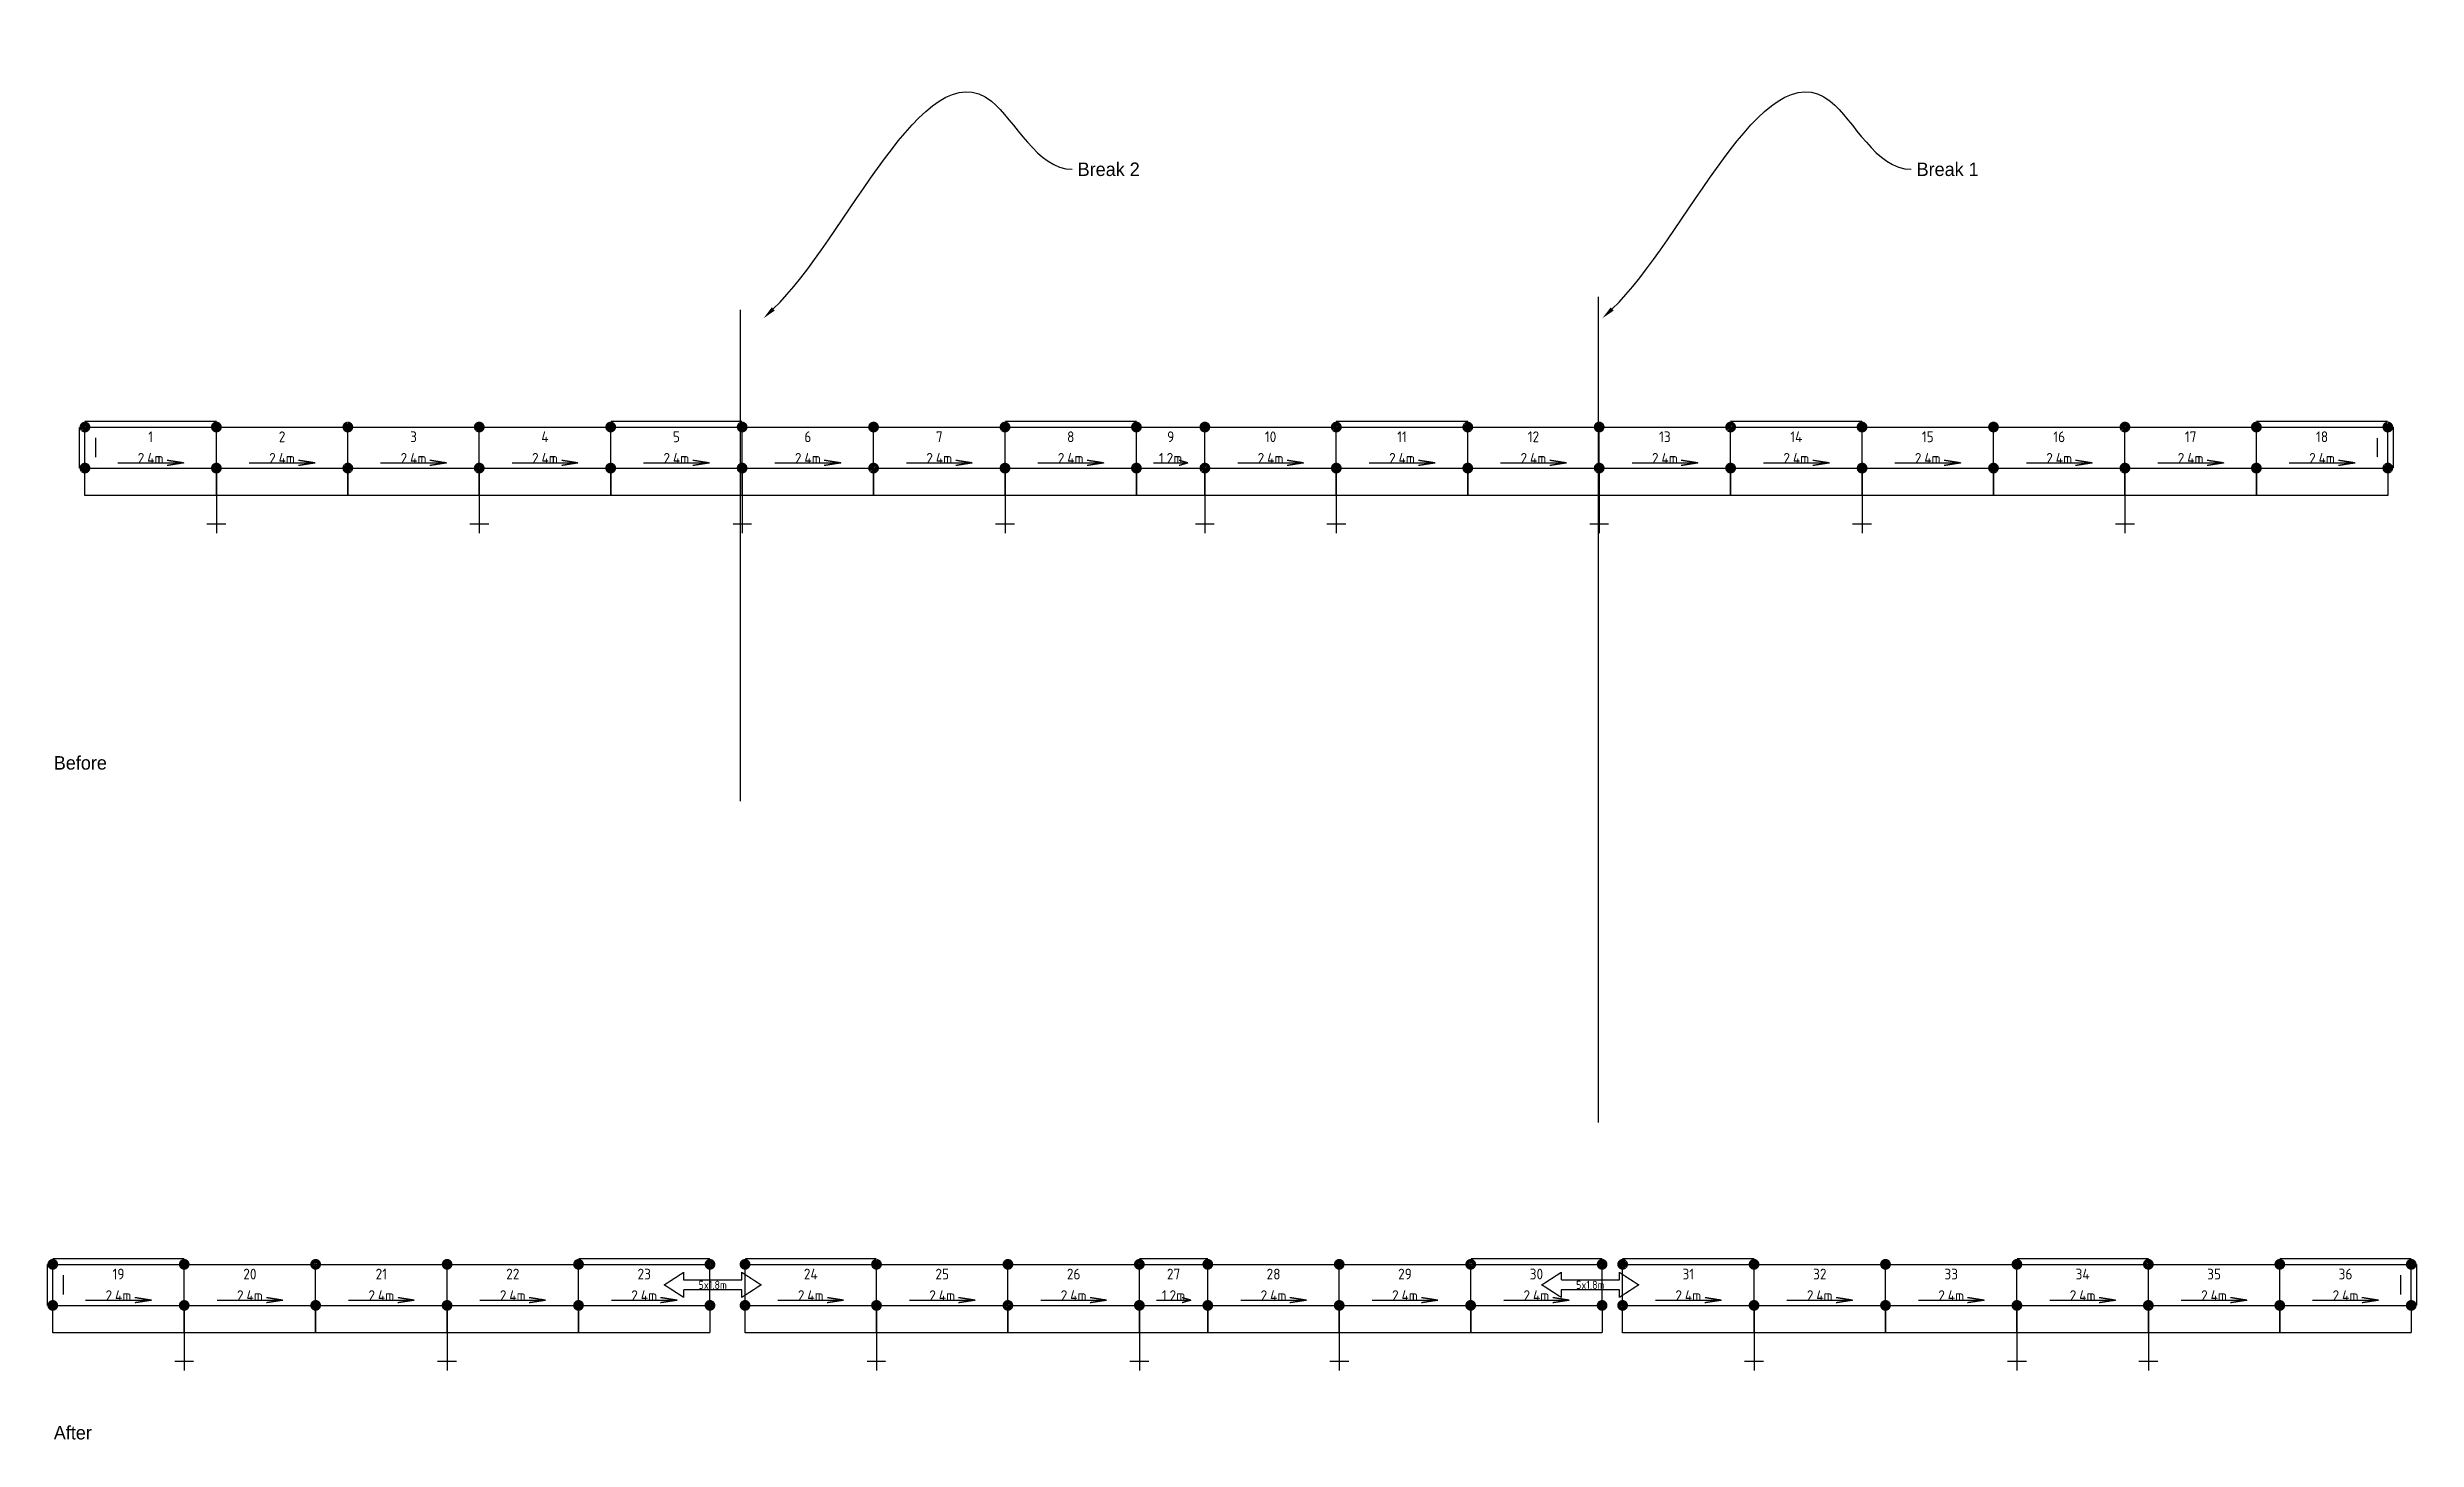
# Model space of a CAD drawing. Header units: millimetres. Extents: x 44328 to 88292, y -8691 to 17143.
import ezdxf
from ezdxf import colors
from ezdxf.entities.mleader import LeaderData, LeaderLine
from ezdxf.enums import TextEntityAlignment as Align
from ezdxf.math import Vec2, Vec3

# ---------------------------------------------------------------- set-up
doc = ezdxf.new("R2010")
doc.units = ezdxf.units.MM
doc.linetypes.add('KwikScaf_DASHED', pattern=[3.75, 2.5, -1.25])
doc.linetypes.add('KwikScaf_Line', pattern=[1, 1, 0])
doc.layers.get('0').update_dxf_attribs({"linetype": 'CONTINUOUS'})
doc.layers.add('KwikScaf Schematic', color=7, linetype='CONTINUOUS')
doc.styles.add('ARCH', font='archd.shx', dxfattribs={"height": 250})
doc.styles.add('KwikScaf ISO', font='isocp.shx')

msp = doc.modelspace()

# ---------------------------------------------------------------- texts
at = {"char_height": 250, "width": 8883.58, "attachment_point": 1, "style": 'ARCH'}
for s, insert in [('Before', (44447, 3991)), ('After', (44447, -8438))]:
    msp.add_mtext(s, dxfattribs=dict(at, insert=insert))
at = {"layer": 'KwikScaf Schematic', "style": 'KwikScaf ISO'}
for s, height, p in [('1', 200, (46244, 9917)), ('2', 200, (48683, 9917)), ('3', 200, (51122, 9917)), ('4', 200, (53561, 9917)), ('5', 200, (56000, 9917)), ('6', 200, (58439, 9917)), ('7', 200, (60878, 9917)), ('8', 200, (63317, 9917)), ('9', 200, (65172, 9917)), ('10', 200, (67026, 9917)), ('11', 200, (69465, 9917)), ('12', 200, (71904, 9917)), ('13', 200, (74343, 9917)), ('14', 200, (76782, 9917)), ('15', 200, (79221, 9917)), ('16', 200, (81660, 9917)), ('17', 200, (84099, 9917)), ('18', 200, (86538, 9917)), ('2.4m', 200, (46244, 9517)), ('2.4m', 200, (48683, 9517)), ('2.4m', 200, (51122, 9517)), ('2.4m', 200, (53561, 9517)), ('2.4m', 200, (56000, 9517)), ('2.4m', 200, (58439, 9517)), ('2.4m', 200, (60878, 9517)), ('2.4m', 200, (63317, 9517)), ('1.2m', 200, (65172, 9517)), ('2.4m', 200, (67026, 9517)), ('2.4m', 200, (69465, 9517)), ('2.4m', 200, (71904, 9517)), ('2.4m', 200, (74343, 9517)), ('2.4m', 200, (76782, 9517)), ('2.4m', 200, (79221, 9517)), ('2.4m', 200, (81660, 9517)), ('2.4m', 200, (84099, 9517)), ('2.4m', 200, (86538, 9517)), ('19', 200, (45647, -5620)), ('20', 200, (48086, -5620)), ('21', 200, (50525, -5620)), ('22', 200, (52964, -5620)), ('23', 200, (55403, -5620)), ('24', 200, (58494, -5620)), ('25', 200, (60933, -5620)), ('26', 200, (63372, -5620)), ('27', 200, (65226, -5620)), ('28', 200, (67081, -5620)), ('29', 200, (69520, -5620)), ('30', 200, (71959, -5620)), ('31', 200, (74778, -5620)), ('32', 200, (77217, -5620)), ('33', 200, (79656, -5620)), ('34', 200, (82095, -5620)), ('35', 200, (84534, -5620)), ('36', 200, (86973, -5620)), ('2.4m', 200, (45647, -6020)), ('2.4m', 200, (48086, -6020)), ('2.4m', 200, (50525, -6020)), ('2.4m', 200, (52964, -6020)), ('2.4m', 200, (55403, -6020)), ('5x1.8m', 150, (56674, -5820)), ('2.4m', 200, (58494, -6020)), ('2.4m', 200, (60933, -6020)), ('2.4m', 200, (63372, -6020)), ('1.2m', 200, (65226, -6020)), ('2.4m', 200, (67081, -6020)), ('2.4m', 200, (69520, -6020)), ('2.4m', 200, (71959, -6020)), ('5x1.8m', 150, (72958, -5820)), ('2.4m', 200, (74778, -6020)), ('2.4m', 200, (77217, -6020)), ('2.4m', 200, (79656, -6020)), ('2.4m', 200, (82095, -6020)), ('2.4m', 200, (84534, -6020)), ('2.4m', 200, (86973, -6020))]:
    msp.add_text(s, height=height, dxfattribs=at).set_placement(p, align=Align.MIDDLE_CENTER)

# ---------------------------------------------------------------- linework, layer by layer
for p, q in [((73105, 12512), (73105, -2809)), ((57182, 12275), (57182, 3154))]:
    msp.add_line(p, q)
at = {"layer": 'KwikScaf Schematic', "color": 3, "linetype": 'KwikScaf_DASHED'}
for p, q in [((47464, 10198), (45025, 10198)), ((57220, 10198), (54781, 10198)), ((64537, 10198), (62098, 10198)), ((70685, 10198), (68246, 10198)), ((78002, 10198), (75563, 10198)), ((87758, 10198), (85319, 10198)), ((44925, 9336), (44925, 10098)), ((45225, 9536), (45225, 9898)), ((87558, 9898), (87558, 9536)), ((87858, 10098), (87858, 9336)), ((44328, -6201), (44328, -5439)), ((46867, -5339), (44428, -5339)), ((44628, -6001), (44628, -5639)), ((56623, -5339), (54184, -5339)), ((59713, -5339), (57274, -5339)), ((73178, -5339), (70739, -5339)), ((75997, -5339), (73558, -5339)), ((83314, -5339), (80875, -5339)), ((88192, -5339), (85753, -5339)), ((87992, -5639), (87992, -6001)), ((88292, -5439), (88292, -6201))]:
    msp.add_line(p, q, dxfattribs=at)
at = {"layer": 'KwikScaf Schematic', "color": 3, "linetype": 'KwikScaf_Line'}
for p, q in [((45025, 10098), (47464, 10098)), ((45025, 9336), (45025, 10098)), ((47464, 9336), (47464, 10098)), ((47464, 10098), (49903, 10098)), ((49903, 9336), (49903, 10098)), ((49903, 10098), (52342, 10098)), ((52342, 9336), (52342, 10098)), ((52342, 10098), (54781, 10098)), ((54781, 9336), (54781, 10098)), ((54781, 10098), (57220, 10098)), ((57220, 9336), (57220, 10098)), ((57220, 10098), (59659, 10098)), ((59659, 9336), (59659, 10098)), ((59659, 10098), (62098, 10098)), ((62098, 9336), (62098, 10098)), ((62098, 10098), (64537, 10098)), ((64537, 9336), (64537, 10098)), ((65807, 10098), (68246, 10098)), ((68246, 9336), (68246, 10098)), ((68246, 10098), (70685, 10098)), ((70685, 9336), (70685, 10098)), ((70685, 10098), (73124, 10098)), ((73124, 9336), (73124, 10098)), ((73124, 10098), (75563, 10098)), ((75563, 9336), (75563, 10098)), ((75563, 10098), (78002, 10098)), ((78002, 9336), (78002, 10098)), ((78002, 10098), (80441, 10098)), ((80441, 9336), (80441, 10098)), ((80441, 10098), (82880, 10098)), ((82880, 9336), (82880, 10098)), ((82880, 10098), (85319, 10098)), ((85319, 9336), (85319, 10098)), ((85319, 10098), (87758, 10098)), ((87758, 9336), (87758, 10098)), ((45025, 9336), (47464, 9336)), ((45025, 8828), (45025, 9336)), ((45634, 9431), (46854, 9431)), ((46854, 9431), (46549, 9479)), ((46854, 9431), (46549, 9383)), ((47464, 9336), (47464, 8828)), ((47464, 9336), (49903, 9336)), ((47464, 8828), (47464, 9336)), ((48073, 9431), (49293, 9431)), ((49293, 9431), (48988, 9479)), ((49293, 9431), (48988, 9383)), ((49903, 9336), (49903, 8828)), ((49903, 9336), (52342, 9336)), ((49903, 8828), (49903, 9336)), ((50512, 9431), (51732, 9431)), ((51732, 9431), (51427, 9479)), ((51732, 9431), (51427, 9383)), ((52342, 9336), (52342, 8828)), ((52342, 9336), (54781, 9336)), ((52342, 8828), (52342, 9336)), ((52951, 9431), (54171, 9431)), ((54171, 9431), (53866, 9479)), ((54171, 9431), (53866, 9383)), ((54781, 9336), (54781, 8828)), ((54781, 9336), (57220, 9336)), ((54781, 8828), (54781, 9336)), ((55390, 9431), (56610, 9431)), ((56610, 9431), (56305, 9479)), ((56610, 9431), (56305, 9383)), ((57220, 9336), (57220, 8828)), ((57220, 9336), (59659, 9336)), ((57220, 8828), (57220, 9336)), ((57829, 9431), (59049, 9431)), ((59049, 9431), (58744, 9479)), ((59049, 9431), (58744, 9383)), ((59659, 9336), (59659, 8828)), ((59659, 9336), (62098, 9336)), ((59659, 8828), (59659, 9336)), ((60268, 9431), (61488, 9431)), ((61488, 9431), (61183, 9479)), ((61488, 9431), (61183, 9383)), ((62098, 9336), (62098, 8828)), ((62098, 9336), (64537, 9336)), ((62098, 8828), (62098, 9336)), ((62707, 9431), (63927, 9431)), ((63927, 9431), (63622, 9479)), ((63927, 9431), (63622, 9383)), ((64537, 9336), (64537, 8828)), ((65807, 9336), (68246, 9336)), ((65807, 8828), (65807, 9336)), ((66416, 9431), (67636, 9431)), ((67636, 9431), (67331, 9479)), ((67636, 9431), (67331, 9383)), ((68246, 9336), (68246, 8828)), ((68246, 9336), (70685, 9336)), ((68246, 8828), (68246, 9336)), ((68855, 9431), (70075, 9431)), ((70075, 9431), (69770, 9479)), ((70075, 9431), (69770, 9383)), ((70685, 9336), (70685, 8828)), ((70685, 9336), (73124, 9336)), ((70685, 8828), (70685, 9336)), ((71294, 9431), (72514, 9431)), ((72514, 9431), (72209, 9479)), ((72514, 9431), (72209, 9383)), ((73124, 9336), (73124, 8828)), ((73124, 9336), (75563, 9336)), ((73124, 8828), (73124, 9336)), ((73733, 9431), (74953, 9431)), ((74953, 9431), (74648, 9479)), ((74953, 9431), (74648, 9383)), ((75563, 9336), (75563, 8828)), ((75563, 9336), (78002, 9336)), ((75563, 8828), (75563, 9336)), ((76172, 9431), (77392, 9431)), ((77392, 9431), (77087, 9479)), ((77392, 9431), (77087, 9383)), ((78002, 9336), (78002, 8828)), ((78002, 9336), (80441, 9336)), ((78002, 8828), (78002, 9336)), ((78611, 9431), (79831, 9431)), ((79831, 9431), (79526, 9479)), ((79831, 9431), (79526, 9383)), ((80441, 9336), (80441, 8828)), ((80441, 9336), (82880, 9336)), ((80441, 8828), (80441, 9336)), ((81050, 9431), (82270, 9431)), ((82270, 9431), (81965, 9479)), ((82270, 9431), (81965, 9383)), ((82880, 9336), (82880, 8828)), ((82880, 9336), (85319, 9336)), ((82880, 8828), (82880, 9336)), ((83489, 9431), (84709, 9431)), ((84709, 9431), (84404, 9479)), ((84709, 9431), (84404, 9383)), ((85319, 9336), (85319, 8828)), ((85319, 9336), (87758, 9336)), ((85319, 8828), (85319, 9336)), ((85928, 9431), (87148, 9431)), ((87148, 9431), (86843, 9479)), ((87148, 9431), (86843, 9383)), ((87758, 9336), (87758, 8828)), ((47464, 8828), (45025, 8828)), ((47464, 8828), (47464, 8128)), ((49903, 8828), (47464, 8828)), ((52342, 8828), (49903, 8828)), ((52342, 8828), (52342, 8128)), ((54781, 8828), (52342, 8828)), ((57220, 8828), (54781, 8828)), ((57220, 8828), (57220, 8128)), ((59659, 8828), (57220, 8828)), ((62098, 8828), (59659, 8828)), ((62098, 8828), (62098, 8128)), ((64537, 8828), (62098, 8828)), ((68246, 8828), (65807, 8828)), ((68246, 8828), (68246, 8128)), ((70685, 8828), (68246, 8828)), ((73124, 8828), (70685, 8828)), ((73124, 8828), (73124, 8128)), ((75563, 8828), (73124, 8828)), ((78002, 8828), (75563, 8828)), ((78002, 8828), (78002, 8128)), ((80441, 8828), (78002, 8828)), ((82880, 8828), (80441, 8828)), ((82880, 8828), (82880, 8128)), ((85319, 8828), (82880, 8828)), ((87758, 8828), (85319, 8828)), ((47289, 8303), (47639, 8303)), ((52167, 8303), (52517, 8303)), ((57045, 8303), (57395, 8303)), ((61923, 8303), (62273, 8303)), ((68071, 8303), (68421, 8303)), ((72949, 8303), (73299, 8303)), ((77827, 8303), (78177, 8303)), ((82705, 8303), (83055, 8303)), ((44428, -5439), (46867, -5439)), ((44428, -6201), (44428, -5439)), ((46867, -6201), (46867, -5439)), ((46867, -5439), (49306, -5439)), ((49306, -6201), (49306, -5439)), ((49306, -5439), (51745, -5439)), ((51745, -6201), (51745, -5439)), ((51745, -5439), (54184, -5439)), ((54184, -6201), (54184, -5439)), ((54184, -5439), (56623, -5439)), ((56623, -6201), (56623, -5439)), ((57274, -5439), (59713, -5439)), ((57274, -6201), (57274, -5439)), ((59713, -6201), (59713, -5439)), ((59713, -5439), (62152, -5439)), ((62152, -6201), (62152, -5439)), ((62152, -5439), (64591, -5439)), ((64591, -6201), (64591, -5439)), ((65861, -5439), (68300, -5439)), ((68300, -6201), (68300, -5439)), ((68300, -5439), (70739, -5439)), ((70739, -6201), (70739, -5439)), ((70739, -5439), (73178, -5439)), ((73178, -6201), (73178, -5439)), ((73558, -5439), (75997, -5439)), ((73558, -6201), (73558, -5439)), ((75997, -6201), (75997, -5439)), ((75997, -5439), (78436, -5439)), ((78436, -6201), (78436, -5439)), ((78436, -5439), (80875, -5439)), ((80875, -6201), (80875, -5439)), ((80875, -5439), (83314, -5439)), ((83314, -6201), (83314, -5439)), ((83314, -5439), (85753, -5439)), ((85753, -6201), (85753, -5439)), ((85753, -5439), (88192, -5439)), ((88192, -6201), (88192, -5439)), ((45038, -6106), (46257, -6106)), ((46257, -6106), (45952, -6058)), ((46257, -6106), (45952, -6153)), ((47477, -6106), (48696, -6106)), ((48696, -6106), (48391, -6058)), ((48696, -6106), (48391, -6153)), ((49916, -6106), (51135, -6106)), ((51135, -6106), (50830, -6058)), ((51135, -6106), (50830, -6153)), ((52355, -6106), (53574, -6106)), ((53574, -6106), (53269, -6058)), ((53574, -6106), (53269, -6153)), ((54794, -6106), (56013, -6106)), ((56013, -6106), (55708, -6058)), ((56013, -6106), (55708, -6153)), ((57884, -6106), (59103, -6106)), ((59103, -6106), (58798, -6058)), ((59103, -6106), (58798, -6153)), ((60323, -6106), (61542, -6106)), ((61542, -6106), (61237, -6058)), ((61542, -6106), (61237, -6153)), ((62762, -6106), (63981, -6106)), ((63981, -6106), (63676, -6058)), ((63981, -6106), (63676, -6153)), ((66471, -6106), (67690, -6106)), ((67690, -6106), (67385, -6058)), ((67690, -6106), (67385, -6153)), ((68910, -6106), (70129, -6106)), ((70129, -6106), (69824, -6058)), ((70129, -6106), (69824, -6153)), ((71349, -6106), (72568, -6106)), ((72568, -6106), (72263, -6058)), ((72568, -6106), (72263, -6153)), ((74168, -6106), (75387, -6106)), ((75387, -6106), (75083, -6058)), ((75387, -6106), (75083, -6153)), ((76607, -6106), (77826, -6106)), ((77826, -6106), (77522, -6058)), ((77826, -6106), (77522, -6153)), ((79046, -6106), (80265, -6106)), ((80265, -6106), (79961, -6058)), ((80265, -6106), (79961, -6153)), ((81485, -6106), (82704, -6106)), ((82704, -6106), (82400, -6058)), ((82704, -6106), (82400, -6153)), ((83924, -6106), (85143, -6106)), ((85143, -6106), (84839, -6058)), ((85143, -6106), (84839, -6153)), ((86363, -6106), (87582, -6106)), ((87582, -6106), (87278, -6058)), ((87582, -6106), (87278, -6153)), ((44428, -6201), (46867, -6201)), ((44428, -6709), (44428, -6201)), ((46867, -6201), (46867, -6709)), ((46867, -6201), (49306, -6201)), ((46867, -6709), (46867, -6201)), ((49306, -6201), (49306, -6709)), ((49306, -6201), (51745, -6201)), ((49306, -6709), (49306, -6201)), ((51745, -6201), (51745, -6709)), ((51745, -6201), (54184, -6201)), ((51745, -6709), (51745, -6201)), ((54184, -6201), (54184, -6709)), ((54184, -6201), (56623, -6201)), ((54184, -6709), (54184, -6201)), ((56623, -6201), (56623, -6709)), ((57274, -6201), (59713, -6201)), ((57274, -6709), (57274, -6201)), ((59713, -6201), (59713, -6709)), ((59713, -6201), (62152, -6201)), ((59713, -6709), (59713, -6201)), ((62152, -6201), (62152, -6709)), ((62152, -6201), (64591, -6201)), ((62152, -6709), (62152, -6201)), ((64591, -6201), (64591, -6709)), ((65861, -6201), (68300, -6201)), ((65861, -6709), (65861, -6201)), ((68300, -6201), (68300, -6709)), ((68300, -6201), (70739, -6201)), ((68300, -6709), (68300, -6201)), ((70739, -6201), (70739, -6709)), ((70739, -6201), (73178, -6201)), ((70739, -6709), (70739, -6201)), ((73178, -6201), (73178, -6709)), ((73558, -6201), (75997, -6201)), ((73558, -6709), (73558, -6201)), ((75997, -6201), (75997, -6709)), ((75997, -6201), (78436, -6201)), ((75997, -6709), (75997, -6201)), ((78436, -6201), (78436, -6709)), ((78436, -6201), (80875, -6201)), ((78436, -6709), (78436, -6201)), ((80875, -6201), (80875, -6709)), ((80875, -6201), (83314, -6201)), ((80875, -6709), (80875, -6201)), ((83314, -6201), (83314, -6709)), ((83314, -6201), (85753, -6201)), ((83314, -6709), (83314, -6201)), ((85753, -6201), (85753, -6709)), ((85753, -6201), (88192, -6201)), ((85753, -6709), (85753, -6201)), ((88192, -6201), (88192, -6709)), ((46867, -6709), (44428, -6709)), ((46867, -6709), (46867, -7409)), ((49306, -6709), (46867, -6709)), ((51745, -6709), (49306, -6709)), ((51745, -6709), (51745, -7409)), ((54184, -6709), (51745, -6709)), ((56623, -6709), (54184, -6709)), ((59713, -6709), (57274, -6709)), ((59713, -6709), (59713, -7409)), ((62152, -6709), (59713, -6709)), ((64591, -6709), (62152, -6709)), ((64591, -6709), (64591, -7409)), ((68300, -6709), (65861, -6709)), ((68300, -6709), (68300, -7409)), ((70739, -6709), (68300, -6709)), ((73178, -6709), (70739, -6709)), ((75997, -6709), (73558, -6709)), ((75997, -6709), (75997, -7409)), ((78436, -6709), (75997, -6709)), ((80875, -6709), (78436, -6709)), ((80875, -6709), (80875, -7409)), ((83314, -6709), (80875, -6709)), ((83314, -6709), (83314, -7409)), ((85753, -6709), (83314, -6709)), ((88192, -6709), (85753, -6709)), ((46692, -7234), (47042, -7234)), ((51570, -7234), (51920, -7234)), ((59538, -7234), (59888, -7234)), ((64416, -7234), (64766, -7234)), ((68125, -7234), (68475, -7234)), ((75822, -7234), (76172, -7234)), ((80700, -7234), (81050, -7234)), ((83139, -7234), (83489, -7234))]:
    msp.add_line(p, q, dxfattribs=at)
at = {"layer": 'KwikScaf Schematic', "color": 1, "linetype": 'KwikScaf_Line'}
for p, q in [((64537, 10098), (65807, 10098)), ((65807, 9336), (65807, 10098)), ((64537, 9336), (65807, 9336)), ((64537, 8828), (64537, 9336)), ((64854, 9431), (65489, 9431)), ((65489, 9431), (65330, 9479)), ((65489, 9431), (65330, 9383)), ((65807, 9336), (65807, 8828)), ((65807, 8828), (64537, 8828)), ((65807, 8828), (65807, 8128)), ((65632, 8303), (65982, 8303)), ((64591, -5439), (65861, -5439)), ((65861, -6201), (65861, -5439)), ((64909, -6106), (65544, -6106)), ((65544, -6106), (65385, -6058)), ((65544, -6106), (65385, -6153)), ((64591, -6201), (65861, -6201)), ((64591, -6709), (64591, -6201)), ((65861, -6201), (65861, -6709)), ((65861, -6709), (64591, -6709))]:
    msp.add_line(p, q, dxfattribs=at)
at = {"layer": 'KwikScaf Schematic', "color": 5, "linetype": 'KwikScaf_Line'}
for p, q in [((55774, -5820), (56134, -5587)), ((56134, -5587), (56134, -5727)), ((57214, -5727), (57214, -5587)), ((57214, -5587), (57574, -5820)), ((72058, -5820), (72418, -5587)), ((72418, -5587), (72418, -5727)), ((73498, -5727), (73498, -5587)), ((73498, -5587), (73858, -5820)), ((56134, -6053), (55774, -5820)), ((56134, -5727), (57214, -5727)), ((57214, -5913), (56134, -5913)), ((56134, -5913), (56134, -6053)), ((57574, -5820), (57214, -6053)), ((57214, -6053), (57214, -5913)), ((72418, -6053), (72058, -5820)), ((72418, -5727), (73498, -5727)), ((73498, -5913), (72418, -5913)), ((72418, -5913), (72418, -6053)), ((73858, -5820), (73498, -6053)), ((73498, -6053), (73498, -5913))]:
    msp.add_line(p, q, dxfattribs=at)
at = {"layer": 'KwikScaf Schematic', "color": 1, "linetype": 'KwikScaf_DASHED'}
msp.add_line((65861, -5339), (64591, -5339), dxfattribs=at)
at = {"layer": 'KwikScaf Schematic', "color": 3, "linetype": 'KwikScaf_Line'}
for points in [[(45025, 10148, 100, 100, -0.198912), (45060, 10133, 100, 100, -0.198912), (45075, 10098, 100, 100, -0.198912), (45060, 10062, 100, 100, -0.198912), (45025, 10048, 100, 100, -0.198912), (44989, 10062, 100, 100, -0.198912), (44975, 10098, 100, 100, -0.198912), (44989, 10133, 100, 100, -0.198912)], [(47464, 10148, 100, 100, -0.198912), (47499, 10133, 100, 100, -0.198912), (47514, 10098, 100, 100, -0.198912), (47499, 10062, 100, 100, -0.198912), (47464, 10048, 100, 100, -0.198912), (47428, 10062, 100, 100, -0.198912), (47414, 10098, 100, 100, -0.198912), (47428, 10133, 100, 100, -0.198912)], [(47464, 10148, 100, 100, -0.198912), (47499, 10133, 100, 100, -0.198912), (47514, 10098, 100, 100, -0.198912), (47499, 10062, 100, 100, -0.198912), (47464, 10048, 100, 100, -0.198912), (47428, 10062, 100, 100, -0.198912), (47414, 10098, 100, 100, -0.198912), (47428, 10133, 100, 100, -0.198912)], [(49903, 10148, 100, 100, -0.198912), (49938, 10133, 100, 100, -0.198912), (49953, 10098, 100, 100, -0.198912), (49938, 10062, 100, 100, -0.198912), (49903, 10048, 100, 100, -0.198912), (49867, 10062, 100, 100, -0.198912), (49853, 10098, 100, 100, -0.198912), (49867, 10133, 100, 100, -0.198912)], [(49903, 10148, 100, 100, -0.198912), (49938, 10133, 100, 100, -0.198912), (49953, 10098, 100, 100, -0.198912), (49938, 10062, 100, 100, -0.198912), (49903, 10048, 100, 100, -0.198912), (49867, 10062, 100, 100, -0.198912), (49853, 10098, 100, 100, -0.198912), (49867, 10133, 100, 100, -0.198912)], [(52342, 10148, 100, 100, -0.198912), (52377, 10133, 100, 100, -0.198912), (52392, 10098, 100, 100, -0.198912), (52377, 10062, 100, 100, -0.198912), (52342, 10048, 100, 100, -0.198912), (52306, 10062, 100, 100, -0.198912), (52292, 10098, 100, 100, -0.198912), (52306, 10133, 100, 100, -0.198912)], [(52342, 10148, 100, 100, -0.198912), (52377, 10133, 100, 100, -0.198912), (52392, 10098, 100, 100, -0.198912), (52377, 10062, 100, 100, -0.198912), (52342, 10048, 100, 100, -0.198912), (52306, 10062, 100, 100, -0.198912), (52292, 10098, 100, 100, -0.198912), (52306, 10133, 100, 100, -0.198912)], [(54781, 10148, 100, 100, -0.198912), (54816, 10133, 100, 100, -0.198912), (54831, 10098, 100, 100, -0.198912), (54816, 10062, 100, 100, -0.198912), (54781, 10048, 100, 100, -0.198912), (54745, 10062, 100, 100, -0.198912), (54731, 10098, 100, 100, -0.198912), (54745, 10133, 100, 100, -0.198912)], [(54781, 10148, 100, 100, -0.198912), (54816, 10133, 100, 100, -0.198912), (54831, 10098, 100, 100, -0.198912), (54816, 10062, 100, 100, -0.198912), (54781, 10048, 100, 100, -0.198912), (54745, 10062, 100, 100, -0.198912), (54731, 10098, 100, 100, -0.198912), (54745, 10133, 100, 100, -0.198912)], [(57220, 10148, 100, 100, -0.198912), (57255, 10133, 100, 100, -0.198912), (57270, 10098, 100, 100, -0.198912), (57255, 10062, 100, 100, -0.198912), (57220, 10048, 100, 100, -0.198912), (57184, 10062, 100, 100, -0.198912), (57170, 10098, 100, 100, -0.198912), (57184, 10133, 100, 100, -0.198912)], [(57220, 10148, 100, 100, -0.198912), (57255, 10133, 100, 100, -0.198912), (57270, 10098, 100, 100, -0.198912), (57255, 10062, 100, 100, -0.198912), (57220, 10048, 100, 100, -0.198912), (57184, 10062, 100, 100, -0.198912), (57170, 10098, 100, 100, -0.198912), (57184, 10133, 100, 100, -0.198912)], [(59659, 10148, 100, 100, -0.198912), (59694, 10133, 100, 100, -0.198912), (59709, 10098, 100, 100, -0.198912), (59694, 10062, 100, 100, -0.198912), (59659, 10048, 100, 100, -0.198912), (59623, 10062, 100, 100, -0.198912), (59609, 10098, 100, 100, -0.198912), (59623, 10133, 100, 100, -0.198912)], [(59659, 10148, 100, 100, -0.198912), (59694, 10133, 100, 100, -0.198912), (59709, 10098, 100, 100, -0.198912), (59694, 10062, 100, 100, -0.198912), (59659, 10048, 100, 100, -0.198912), (59623, 10062, 100, 100, -0.198912), (59609, 10098, 100, 100, -0.198912), (59623, 10133, 100, 100, -0.198912)], [(62098, 10148, 100, 100, -0.198912), (62133, 10133, 100, 100, -0.198912), (62148, 10098, 100, 100, -0.198912), (62133, 10062, 100, 100, -0.198912), (62098, 10048, 100, 100, -0.198912), (62062, 10062, 100, 100, -0.198912), (62048, 10098, 100, 100, -0.198912), (62062, 10133, 100, 100, -0.198912)], [(62098, 10148, 100, 100, -0.198912), (62133, 10133, 100, 100, -0.198912), (62148, 10098, 100, 100, -0.198912), (62133, 10062, 100, 100, -0.198912), (62098, 10048, 100, 100, -0.198912), (62062, 10062, 100, 100, -0.198912), (62048, 10098, 100, 100, -0.198912), (62062, 10133, 100, 100, -0.198912)], [(64537, 10148, 100, 100, -0.198912), (64572, 10133, 100, 100, -0.198912), (64587, 10098, 100, 100, -0.198912), (64572, 10062, 100, 100, -0.198912), (64537, 10048, 100, 100, -0.198912), (64501, 10062, 100, 100, -0.198912), (64487, 10098, 100, 100, -0.198912), (64501, 10133, 100, 100, -0.198912)], [(65807, 10148, 100, 100, -0.198912), (65842, 10133, 100, 100, -0.198912), (65857, 10098, 100, 100, -0.198912), (65842, 10062, 100, 100, -0.198912), (65807, 10048, 100, 100, -0.198912), (65771, 10062, 100, 100, -0.198912), (65757, 10098, 100, 100, -0.198912), (65771, 10133, 100, 100, -0.198912)], [(68246, 10148, 100, 100, -0.198912), (68281, 10133, 100, 100, -0.198912), (68296, 10098, 100, 100, -0.198912), (68281, 10062, 100, 100, -0.198912), (68246, 10048, 100, 100, -0.198912), (68210, 10062, 100, 100, -0.198912), (68196, 10098, 100, 100, -0.198912), (68210, 10133, 100, 100, -0.198912)], [(68246, 10148, 100, 100, -0.198912), (68281, 10133, 100, 100, -0.198912), (68296, 10098, 100, 100, -0.198912), (68281, 10062, 100, 100, -0.198912), (68246, 10048, 100, 100, -0.198912), (68210, 10062, 100, 100, -0.198912), (68196, 10098, 100, 100, -0.198912), (68210, 10133, 100, 100, -0.198912)], [(70685, 10148, 100, 100, -0.198912), (70720, 10133, 100, 100, -0.198912), (70735, 10098, 100, 100, -0.198912), (70720, 10062, 100, 100, -0.198912), (70685, 10048, 100, 100, -0.198912), (70649, 10062, 100, 100, -0.198912), (70635, 10098, 100, 100, -0.198912), (70649, 10133, 100, 100, -0.198912)], [(70685, 10148, 100, 100, -0.198912), (70720, 10133, 100, 100, -0.198912), (70735, 10098, 100, 100, -0.198912), (70720, 10062, 100, 100, -0.198912), (70685, 10048, 100, 100, -0.198912), (70649, 10062, 100, 100, -0.198912), (70635, 10098, 100, 100, -0.198912), (70649, 10133, 100, 100, -0.198912)], [(73124, 10148, 100, 100, -0.198912), (73159, 10133, 100, 100, -0.198912), (73174, 10098, 100, 100, -0.198912), (73159, 10062, 100, 100, -0.198912), (73124, 10048, 100, 100, -0.198912), (73088, 10062, 100, 100, -0.198912), (73074, 10098, 100, 100, -0.198912), (73088, 10133, 100, 100, -0.198912)], [(73124, 10148, 100, 100, -0.198912), (73159, 10133, 100, 100, -0.198912), (73174, 10098, 100, 100, -0.198912), (73159, 10062, 100, 100, -0.198912), (73124, 10048, 100, 100, -0.198912), (73088, 10062, 100, 100, -0.198912), (73074, 10098, 100, 100, -0.198912), (73088, 10133, 100, 100, -0.198912)], [(75563, 10148, 100, 100, -0.198912), (75598, 10133, 100, 100, -0.198912), (75613, 10098, 100, 100, -0.198912), (75598, 10062, 100, 100, -0.198912), (75563, 10048, 100, 100, -0.198912), (75527, 10062, 100, 100, -0.198912), (75513, 10098, 100, 100, -0.198912), (75527, 10133, 100, 100, -0.198912)], [(75563, 10148, 100, 100, -0.198912), (75598, 10133, 100, 100, -0.198912), (75613, 10098, 100, 100, -0.198912), (75598, 10062, 100, 100, -0.198912), (75563, 10048, 100, 100, -0.198912), (75527, 10062, 100, 100, -0.198912), (75513, 10098, 100, 100, -0.198912), (75527, 10133, 100, 100, -0.198912)], [(78002, 10148, 100, 100, -0.198912), (78037, 10133, 100, 100, -0.198912), (78052, 10098, 100, 100, -0.198912), (78037, 10062, 100, 100, -0.198912), (78002, 10048, 100, 100, -0.198912), (77966, 10062, 100, 100, -0.198912), (77952, 10098, 100, 100, -0.198912), (77966, 10133, 100, 100, -0.198912)], [(78002, 10148, 100, 100, -0.198912), (78037, 10133, 100, 100, -0.198912), (78052, 10098, 100, 100, -0.198912), (78037, 10062, 100, 100, -0.198912), (78002, 10048, 100, 100, -0.198912), (77966, 10062, 100, 100, -0.198912), (77952, 10098, 100, 100, -0.198912), (77966, 10133, 100, 100, -0.198912)], [(80441, 10148, 100, 100, -0.198912), (80476, 10133, 100, 100, -0.198912), (80491, 10098, 100, 100, -0.198912), (80476, 10062, 100, 100, -0.198912), (80441, 10048, 100, 100, -0.198912), (80405, 10062, 100, 100, -0.198912), (80391, 10098, 100, 100, -0.198912), (80405, 10133, 100, 100, -0.198912)], [(80441, 10148, 100, 100, -0.198912), (80476, 10133, 100, 100, -0.198912), (80491, 10098, 100, 100, -0.198912), (80476, 10062, 100, 100, -0.198912), (80441, 10048, 100, 100, -0.198912), (80405, 10062, 100, 100, -0.198912), (80391, 10098, 100, 100, -0.198912), (80405, 10133, 100, 100, -0.198912)], [(82880, 10148, 100, 100, -0.198912), (82915, 10133, 100, 100, -0.198912), (82930, 10098, 100, 100, -0.198912), (82915, 10062, 100, 100, -0.198912), (82880, 10048, 100, 100, -0.198912), (82844, 10062, 100, 100, -0.198912), (82830, 10098, 100, 100, -0.198912), (82844, 10133, 100, 100, -0.198912)], [(82880, 10148, 100, 100, -0.198912), (82915, 10133, 100, 100, -0.198912), (82930, 10098, 100, 100, -0.198912), (82915, 10062, 100, 100, -0.198912), (82880, 10048, 100, 100, -0.198912), (82844, 10062, 100, 100, -0.198912), (82830, 10098, 100, 100, -0.198912), (82844, 10133, 100, 100, -0.198912)], [(85319, 10148, 100, 100, -0.198912), (85354, 10133, 100, 100, -0.198912), (85369, 10098, 100, 100, -0.198912), (85354, 10062, 100, 100, -0.198912), (85319, 10048, 100, 100, -0.198912), (85283, 10062, 100, 100, -0.198912), (85269, 10098, 100, 100, -0.198912), (85283, 10133, 100, 100, -0.198912)], [(85319, 10148, 100, 100, -0.198912), (85354, 10133, 100, 100, -0.198912), (85369, 10098, 100, 100, -0.198912), (85354, 10062, 100, 100, -0.198912), (85319, 10048, 100, 100, -0.198912), (85283, 10062, 100, 100, -0.198912), (85269, 10098, 100, 100, -0.198912), (85283, 10133, 100, 100, -0.198912)], [(87758, 10148, 100, 100, -0.198912), (87793, 10133, 100, 100, -0.198912), (87808, 10098, 100, 100, -0.198912), (87793, 10062, 100, 100, -0.198912), (87758, 10048, 100, 100, -0.198912), (87722, 10062, 100, 100, -0.198912), (87708, 10098, 100, 100, -0.198912), (87722, 10133, 100, 100, -0.198912)], [(47464, 9386, 100, 100, -0.198912), (47499, 9371, 100, 100, -0.198912), (47514, 9336, 100, 100, -0.198912), (47499, 9300, 100, 100, -0.198912), (47464, 9286, 100, 100, -0.198912), (47428, 9300, 100, 100, -0.198912), (47414, 9336, 100, 100, -0.198912), (47428, 9371, 100, 100, -0.198912)], [(49903, 9386, 100, 100, -0.198912), (49938, 9371, 100, 100, -0.198912), (49953, 9336, 100, 100, -0.198912), (49938, 9300, 100, 100, -0.198912), (49903, 9286, 100, 100, -0.198912), (49867, 9300, 100, 100, -0.198912), (49853, 9336, 100, 100, -0.198912), (49867, 9371, 100, 100, -0.198912)], [(52342, 9386, 100, 100, -0.198912), (52377, 9371, 100, 100, -0.198912), (52392, 9336, 100, 100, -0.198912), (52377, 9300, 100, 100, -0.198912), (52342, 9286, 100, 100, -0.198912), (52306, 9300, 100, 100, -0.198912), (52292, 9336, 100, 100, -0.198912), (52306, 9371, 100, 100, -0.198912)], [(54781, 9386, 100, 100, -0.198912), (54816, 9371, 100, 100, -0.198912), (54831, 9336, 100, 100, -0.198912), (54816, 9300, 100, 100, -0.198912), (54781, 9286, 100, 100, -0.198912), (54745, 9300, 100, 100, -0.198912), (54731, 9336, 100, 100, -0.198912), (54745, 9371, 100, 100, -0.198912)], [(57220, 9386, 100, 100, -0.198912), (57255, 9371, 100, 100, -0.198912), (57270, 9336, 100, 100, -0.198912), (57255, 9300, 100, 100, -0.198912), (57220, 9286, 100, 100, -0.198912), (57184, 9300, 100, 100, -0.198912), (57170, 9336, 100, 100, -0.198912), (57184, 9371, 100, 100, -0.198912)], [(59659, 9386, 100, 100, -0.198912), (59694, 9371, 100, 100, -0.198912), (59709, 9336, 100, 100, -0.198912), (59694, 9300, 100, 100, -0.198912), (59659, 9286, 100, 100, -0.198912), (59623, 9300, 100, 100, -0.198912), (59609, 9336, 100, 100, -0.198912), (59623, 9371, 100, 100, -0.198912)], [(62098, 9386, 100, 100, -0.198912), (62133, 9371, 100, 100, -0.198912), (62148, 9336, 100, 100, -0.198912), (62133, 9300, 100, 100, -0.198912), (62098, 9286, 100, 100, -0.198912), (62062, 9300, 100, 100, -0.198912), (62048, 9336, 100, 100, -0.198912), (62062, 9371, 100, 100, -0.198912)], [(64537, 9386, 100, 100, -0.198912), (64572, 9371, 100, 100, -0.198912), (64587, 9336, 100, 100, -0.198912), (64572, 9300, 100, 100, -0.198912), (64537, 9286, 100, 100, -0.198912), (64501, 9300, 100, 100, -0.198912), (64487, 9336, 100, 100, -0.198912), (64501, 9371, 100, 100, -0.198912)], [(68246, 9386, 100, 100, -0.198912), (68281, 9371, 100, 100, -0.198912), (68296, 9336, 100, 100, -0.198912), (68281, 9300, 100, 100, -0.198912), (68246, 9286, 100, 100, -0.198912), (68210, 9300, 100, 100, -0.198912), (68196, 9336, 100, 100, -0.198912), (68210, 9371, 100, 100, -0.198912)], [(70685, 9386, 100, 100, -0.198912), (70720, 9371, 100, 100, -0.198912), (70735, 9336, 100, 100, -0.198912), (70720, 9300, 100, 100, -0.198912), (70685, 9286, 100, 100, -0.198912), (70649, 9300, 100, 100, -0.198912), (70635, 9336, 100, 100, -0.198912), (70649, 9371, 100, 100, -0.198912)], [(73124, 9386, 100, 100, -0.198912), (73159, 9371, 100, 100, -0.198912), (73174, 9336, 100, 100, -0.198912), (73159, 9300, 100, 100, -0.198912), (73124, 9286, 100, 100, -0.198912), (73088, 9300, 100, 100, -0.198912), (73074, 9336, 100, 100, -0.198912), (73088, 9371, 100, 100, -0.198912)], [(75563, 9386, 100, 100, -0.198912), (75598, 9371, 100, 100, -0.198912), (75613, 9336, 100, 100, -0.198912), (75598, 9300, 100, 100, -0.198912), (75563, 9286, 100, 100, -0.198912), (75527, 9300, 100, 100, -0.198912), (75513, 9336, 100, 100, -0.198912), (75527, 9371, 100, 100, -0.198912)], [(78002, 9386, 100, 100, -0.198912), (78037, 9371, 100, 100, -0.198912), (78052, 9336, 100, 100, -0.198912), (78037, 9300, 100, 100, -0.198912), (78002, 9286, 100, 100, -0.198912), (77966, 9300, 100, 100, -0.198912), (77952, 9336, 100, 100, -0.198912), (77966, 9371, 100, 100, -0.198912)], [(80441, 9386, 100, 100, -0.198912), (80476, 9371, 100, 100, -0.198912), (80491, 9336, 100, 100, -0.198912), (80476, 9300, 100, 100, -0.198912), (80441, 9286, 100, 100, -0.198912), (80405, 9300, 100, 100, -0.198912), (80391, 9336, 100, 100, -0.198912), (80405, 9371, 100, 100, -0.198912)], [(82880, 9386, 100, 100, -0.198912), (82915, 9371, 100, 100, -0.198912), (82930, 9336, 100, 100, -0.198912), (82915, 9300, 100, 100, -0.198912), (82880, 9286, 100, 100, -0.198912), (82844, 9300, 100, 100, -0.198912), (82830, 9336, 100, 100, -0.198912), (82844, 9371, 100, 100, -0.198912)], [(85319, 9386, 100, 100, -0.198912), (85354, 9371, 100, 100, -0.198912), (85369, 9336, 100, 100, -0.198912), (85354, 9300, 100, 100, -0.198912), (85319, 9286, 100, 100, -0.198912), (85283, 9300, 100, 100, -0.198912), (85269, 9336, 100, 100, -0.198912), (85283, 9371, 100, 100, -0.198912)], [(87758, 9386, 100, 100, -0.198912), (87793, 9371, 100, 100, -0.198912), (87808, 9336, 100, 100, -0.198912), (87793, 9300, 100, 100, -0.198912), (87758, 9286, 100, 100, -0.198912), (87722, 9300, 100, 100, -0.198912), (87708, 9336, 100, 100, -0.198912), (87722, 9371, 100, 100, -0.198912)], [(44428, -5389, 100, 100, -0.198912), (44463, -5404, 100, 100, -0.198912), (44478, -5439, 100, 100, -0.198912), (44463, -5474, 100, 100, -0.198912), (44428, -5489, 100, 100, -0.198912), (44393, -5474, 100, 100, -0.198912), (44378, -5439, 100, 100, -0.198912), (44393, -5404, 100, 100, -0.198912)], [(46867, -5389, 100, 100, -0.198912), (46902, -5404, 100, 100, -0.198912), (46917, -5439, 100, 100, -0.198912), (46902, -5474, 100, 100, -0.198912), (46867, -5489, 100, 100, -0.198912), (46832, -5474, 100, 100, -0.198912), (46817, -5439, 100, 100, -0.198912), (46832, -5404, 100, 100, -0.198912)], [(46867, -5389, 100, 100, -0.198912), (46902, -5404, 100, 100, -0.198912), (46917, -5439, 100, 100, -0.198912), (46902, -5474, 100, 100, -0.198912), (46867, -5489, 100, 100, -0.198912), (46832, -5474, 100, 100, -0.198912), (46817, -5439, 100, 100, -0.198912), (46832, -5404, 100, 100, -0.198912)], [(49306, -5389, 100, 100, -0.198912), (49341, -5404, 100, 100, -0.198912), (49356, -5439, 100, 100, -0.198912), (49341, -5474, 100, 100, -0.198912), (49306, -5489, 100, 100, -0.198912), (49271, -5474, 100, 100, -0.198912), (49256, -5439, 100, 100, -0.198912), (49271, -5404, 100, 100, -0.198912)], [(49306, -5389, 100, 100, -0.198912), (49341, -5404, 100, 100, -0.198912), (49356, -5439, 100, 100, -0.198912), (49341, -5474, 100, 100, -0.198912), (49306, -5489, 100, 100, -0.198912), (49271, -5474, 100, 100, -0.198912), (49256, -5439, 100, 100, -0.198912), (49271, -5404, 100, 100, -0.198912)], [(51745, -5389, 100, 100, -0.198912), (51780, -5404, 100, 100, -0.198912), (51795, -5439, 100, 100, -0.198912), (51780, -5474, 100, 100, -0.198912), (51745, -5489, 100, 100, -0.198912), (51710, -5474, 100, 100, -0.198912), (51695, -5439, 100, 100, -0.198912), (51710, -5404, 100, 100, -0.198912)], [(51745, -5389, 100, 100, -0.198912), (51780, -5404, 100, 100, -0.198912), (51795, -5439, 100, 100, -0.198912), (51780, -5474, 100, 100, -0.198912), (51745, -5489, 100, 100, -0.198912), (51710, -5474, 100, 100, -0.198912), (51695, -5439, 100, 100, -0.198912), (51710, -5404, 100, 100, -0.198912)], [(54184, -5389, 100, 100, -0.198912), (54219, -5404, 100, 100, -0.198912), (54234, -5439, 100, 100, -0.198912), (54219, -5474, 100, 100, -0.198912), (54184, -5489, 100, 100, -0.198912), (54149, -5474, 100, 100, -0.198912), (54134, -5439, 100, 100, -0.198912), (54149, -5404, 100, 100, -0.198912)], [(54184, -5389, 100, 100, -0.198912), (54219, -5404, 100, 100, -0.198912), (54234, -5439, 100, 100, -0.198912), (54219, -5474, 100, 100, -0.198912), (54184, -5489, 100, 100, -0.198912), (54149, -5474, 100, 100, -0.198912), (54134, -5439, 100, 100, -0.198912), (54149, -5404, 100, 100, -0.198912)], [(56623, -5389, 100, 100, -0.198912), (56658, -5404, 100, 100, -0.198912), (56673, -5439, 100, 100, -0.198912), (56658, -5474, 100, 100, -0.198912), (56623, -5489, 100, 100, -0.198912), (56588, -5474, 100, 100, -0.198912), (56573, -5439, 100, 100, -0.198912), (56588, -5404, 100, 100, -0.198912)], [(57274, -5389, 100, 100, -0.198912), (57309, -5404, 100, 100, -0.198912), (57324, -5439, 100, 100, -0.198912), (57309, -5474, 100, 100, -0.198912), (57274, -5489, 100, 100, -0.198912), (57239, -5474, 100, 100, -0.198912), (57224, -5439, 100, 100, -0.198912), (57239, -5404, 100, 100, -0.198912)], [(59713, -5389, 100, 100, -0.198912), (59748, -5404, 100, 100, -0.198912), (59763, -5439, 100, 100, -0.198912), (59748, -5474, 100, 100, -0.198912), (59713, -5489, 100, 100, -0.198912), (59678, -5474, 100, 100, -0.198912), (59663, -5439, 100, 100, -0.198912), (59678, -5404, 100, 100, -0.198912)], [(59713, -5389, 100, 100, -0.198912), (59748, -5404, 100, 100, -0.198912), (59763, -5439, 100, 100, -0.198912), (59748, -5474, 100, 100, -0.198912), (59713, -5489, 100, 100, -0.198912), (59678, -5474, 100, 100, -0.198912), (59663, -5439, 100, 100, -0.198912), (59678, -5404, 100, 100, -0.198912)], [(62152, -5389, 100, 100, -0.198912), (62187, -5404, 100, 100, -0.198912), (62202, -5439, 100, 100, -0.198912), (62187, -5474, 100, 100, -0.198912), (62152, -5489, 100, 100, -0.198912), (62117, -5474, 100, 100, -0.198912), (62102, -5439, 100, 100, -0.198912), (62117, -5404, 100, 100, -0.198912)], [(62152, -5389, 100, 100, -0.198912), (62187, -5404, 100, 100, -0.198912), (62202, -5439, 100, 100, -0.198912), (62187, -5474, 100, 100, -0.198912), (62152, -5489, 100, 100, -0.198912), (62117, -5474, 100, 100, -0.198912), (62102, -5439, 100, 100, -0.198912), (62117, -5404, 100, 100, -0.198912)], [(64591, -5389, 100, 100, -0.198912), (64626, -5404, 100, 100, -0.198912), (64641, -5439, 100, 100, -0.198912), (64626, -5474, 100, 100, -0.198912), (64591, -5489, 100, 100, -0.198912), (64556, -5474, 100, 100, -0.198912), (64541, -5439, 100, 100, -0.198912), (64556, -5404, 100, 100, -0.198912)], [(65861, -5389, 100, 100, -0.198912), (65896, -5404, 100, 100, -0.198912), (65911, -5439, 100, 100, -0.198912), (65896, -5474, 100, 100, -0.198912), (65861, -5489, 100, 100, -0.198912), (65826, -5474, 100, 100, -0.198912), (65811, -5439, 100, 100, -0.198912), (65826, -5404, 100, 100, -0.198912)], [(68300, -5389, 100, 100, -0.198912), (68335, -5404, 100, 100, -0.198912), (68350, -5439, 100, 100, -0.198912), (68335, -5474, 100, 100, -0.198912), (68300, -5489, 100, 100, -0.198912), (68265, -5474, 100, 100, -0.198912), (68250, -5439, 100, 100, -0.198912), (68265, -5404, 100, 100, -0.198912)], [(68300, -5389, 100, 100, -0.198912), (68335, -5404, 100, 100, -0.198912), (68350, -5439, 100, 100, -0.198912), (68335, -5474, 100, 100, -0.198912), (68300, -5489, 100, 100, -0.198912), (68265, -5474, 100, 100, -0.198912), (68250, -5439, 100, 100, -0.198912), (68265, -5404, 100, 100, -0.198912)], [(70739, -5389, 100, 100, -0.198912), (70774, -5404, 100, 100, -0.198912), (70789, -5439, 100, 100, -0.198912), (70774, -5474, 100, 100, -0.198912), (70739, -5489, 100, 100, -0.198912), (70704, -5474, 100, 100, -0.198912), (70689, -5439, 100, 100, -0.198912), (70704, -5404, 100, 100, -0.198912)], [(70739, -5389, 100, 100, -0.198912), (70774, -5404, 100, 100, -0.198912), (70789, -5439, 100, 100, -0.198912), (70774, -5474, 100, 100, -0.198912), (70739, -5489, 100, 100, -0.198912), (70704, -5474, 100, 100, -0.198912), (70689, -5439, 100, 100, -0.198912), (70704, -5404, 100, 100, -0.198912)], [(73178, -5389, 100, 100, -0.198912), (73213, -5404, 100, 100, -0.198912), (73228, -5439, 100, 100, -0.198912), (73213, -5474, 100, 100, -0.198912), (73178, -5489, 100, 100, -0.198912), (73143, -5474, 100, 100, -0.198912), (73128, -5439, 100, 100, -0.198912), (73143, -5404, 100, 100, -0.198912)], [(73558, -5389, 100, 100, -0.198912), (73594, -5404, 100, 100, -0.198912), (73608, -5439, 100, 100, -0.198912), (73594, -5474, 100, 100, -0.198912), (73558, -5489, 100, 100, -0.198912), (73523, -5474, 100, 100, -0.198912), (73508, -5439, 100, 100, -0.198912), (73523, -5404, 100, 100, -0.198912)], [(75997, -5389, 100, 100, -0.198912), (76033, -5404, 100, 100, -0.198912), (76047, -5439, 100, 100, -0.198912), (76033, -5474, 100, 100, -0.198912), (75997, -5489, 100, 100, -0.198912), (75962, -5474, 100, 100, -0.198912), (75947, -5439, 100, 100, -0.198912), (75962, -5404, 100, 100, -0.198912)], [(75997, -5389, 100, 100, -0.198912), (76033, -5404, 100, 100, -0.198912), (76047, -5439, 100, 100, -0.198912), (76033, -5474, 100, 100, -0.198912), (75997, -5489, 100, 100, -0.198912), (75962, -5474, 100, 100, -0.198912), (75947, -5439, 100, 100, -0.198912), (75962, -5404, 100, 100, -0.198912)], [(78436, -5389, 100, 100, -0.198912), (78472, -5404, 100, 100, -0.198912), (78486, -5439, 100, 100, -0.198912), (78472, -5474, 100, 100, -0.198912), (78436, -5489, 100, 100, -0.198912), (78401, -5474, 100, 100, -0.198912), (78386, -5439, 100, 100, -0.198912), (78401, -5404, 100, 100, -0.198912)], [(78436, -5389, 100, 100, -0.198912), (78472, -5404, 100, 100, -0.198912), (78486, -5439, 100, 100, -0.198912), (78472, -5474, 100, 100, -0.198912), (78436, -5489, 100, 100, -0.198912), (78401, -5474, 100, 100, -0.198912), (78386, -5439, 100, 100, -0.198912), (78401, -5404, 100, 100, -0.198912)], [(80875, -5389, 100, 100, -0.198912), (80911, -5404, 100, 100, -0.198912), (80925, -5439, 100, 100, -0.198912), (80911, -5474, 100, 100, -0.198912), (80875, -5489, 100, 100, -0.198912), (80840, -5474, 100, 100, -0.198912), (80825, -5439, 100, 100, -0.198912), (80840, -5404, 100, 100, -0.198912)], [(80875, -5389, 100, 100, -0.198912), (80911, -5404, 100, 100, -0.198912), (80925, -5439, 100, 100, -0.198912), (80911, -5474, 100, 100, -0.198912), (80875, -5489, 100, 100, -0.198912), (80840, -5474, 100, 100, -0.198912), (80825, -5439, 100, 100, -0.198912), (80840, -5404, 100, 100, -0.198912)], [(83314, -5389, 100, 100, -0.198912), (83350, -5404, 100, 100, -0.198912), (83364, -5439, 100, 100, -0.198912), (83350, -5474, 100, 100, -0.198912), (83314, -5489, 100, 100, -0.198912), (83279, -5474, 100, 100, -0.198912), (83264, -5439, 100, 100, -0.198912), (83279, -5404, 100, 100, -0.198912)], [(83314, -5389, 100, 100, -0.198912), (83350, -5404, 100, 100, -0.198912), (83364, -5439, 100, 100, -0.198912), (83350, -5474, 100, 100, -0.198912), (83314, -5489, 100, 100, -0.198912), (83279, -5474, 100, 100, -0.198912), (83264, -5439, 100, 100, -0.198912), (83279, -5404, 100, 100, -0.198912)], [(85753, -5389, 100, 100, -0.198912), (85789, -5404, 100, 100, -0.198912), (85803, -5439, 100, 100, -0.198912), (85789, -5474, 100, 100, -0.198912), (85753, -5489, 100, 100, -0.198912), (85718, -5474, 100, 100, -0.198912), (85703, -5439, 100, 100, -0.198912), (85718, -5404, 100, 100, -0.198912)], [(85753, -5389, 100, 100, -0.198912), (85789, -5404, 100, 100, -0.198912), (85803, -5439, 100, 100, -0.198912), (85789, -5474, 100, 100, -0.198912), (85753, -5489, 100, 100, -0.198912), (85718, -5474, 100, 100, -0.198912), (85703, -5439, 100, 100, -0.198912), (85718, -5404, 100, 100, -0.198912)], [(88192, -5389, 100, 100, -0.198912), (88228, -5404, 100, 100, -0.198912), (88242, -5439, 100, 100, -0.198912), (88228, -5474, 100, 100, -0.198912), (88192, -5489, 100, 100, -0.198912), (88157, -5474, 100, 100, -0.198912), (88142, -5439, 100, 100, -0.198912), (88157, -5404, 100, 100, -0.198912)], [(46867, -6151, 100, 100, -0.198912), (46902, -6166, 100, 100, -0.198912), (46917, -6201, 100, 100, -0.198912), (46902, -6236, 100, 100, -0.198912), (46867, -6251, 100, 100, -0.198912), (46832, -6236, 100, 100, -0.198912), (46817, -6201, 100, 100, -0.198912), (46832, -6166, 100, 100, -0.198912)], [(49306, -6151, 100, 100, -0.198912), (49341, -6166, 100, 100, -0.198912), (49356, -6201, 100, 100, -0.198912), (49341, -6236, 100, 100, -0.198912), (49306, -6251, 100, 100, -0.198912), (49271, -6236, 100, 100, -0.198912), (49256, -6201, 100, 100, -0.198912), (49271, -6166, 100, 100, -0.198912)], [(51745, -6151, 100, 100, -0.198912), (51780, -6166, 100, 100, -0.198912), (51795, -6201, 100, 100, -0.198912), (51780, -6236, 100, 100, -0.198912), (51745, -6251, 100, 100, -0.198912), (51710, -6236, 100, 100, -0.198912), (51695, -6201, 100, 100, -0.198912), (51710, -6166, 100, 100, -0.198912)], [(54184, -6151, 100, 100, -0.198912), (54219, -6166, 100, 100, -0.198912), (54234, -6201, 100, 100, -0.198912), (54219, -6236, 100, 100, -0.198912), (54184, -6251, 100, 100, -0.198912), (54149, -6236, 100, 100, -0.198912), (54134, -6201, 100, 100, -0.198912), (54149, -6166, 100, 100, -0.198912)], [(56623, -6151, 100, 100, -0.198912), (56658, -6166, 100, 100, -0.198912), (56673, -6201, 100, 100, -0.198912), (56658, -6236, 100, 100, -0.198912), (56623, -6251, 100, 100, -0.198912), (56588, -6236, 100, 100, -0.198912), (56573, -6201, 100, 100, -0.198912), (56588, -6166, 100, 100, -0.198912)], [(59713, -6151, 100, 100, -0.198912), (59748, -6166, 100, 100, -0.198912), (59763, -6201, 100, 100, -0.198912), (59748, -6236, 100, 100, -0.198912), (59713, -6251, 100, 100, -0.198912), (59678, -6236, 100, 100, -0.198912), (59663, -6201, 100, 100, -0.198912), (59678, -6166, 100, 100, -0.198912)], [(62152, -6151, 100, 100, -0.198912), (62187, -6166, 100, 100, -0.198912), (62202, -6201, 100, 100, -0.198912), (62187, -6236, 100, 100, -0.198912), (62152, -6251, 100, 100, -0.198912), (62117, -6236, 100, 100, -0.198912), (62102, -6201, 100, 100, -0.198912), (62117, -6166, 100, 100, -0.198912)], [(64591, -6151, 100, 100, -0.198912), (64626, -6166, 100, 100, -0.198912), (64641, -6201, 100, 100, -0.198912), (64626, -6236, 100, 100, -0.198912), (64591, -6251, 100, 100, -0.198912), (64556, -6236, 100, 100, -0.198912), (64541, -6201, 100, 100, -0.198912), (64556, -6166, 100, 100, -0.198912)], [(68300, -6151, 100, 100, -0.198912), (68335, -6166, 100, 100, -0.198912), (68350, -6201, 100, 100, -0.198912), (68335, -6236, 100, 100, -0.198912), (68300, -6251, 100, 100, -0.198912), (68265, -6236, 100, 100, -0.198912), (68250, -6201, 100, 100, -0.198912), (68265, -6166, 100, 100, -0.198912)], [(70739, -6151, 100, 100, -0.198912), (70774, -6166, 100, 100, -0.198912), (70789, -6201, 100, 100, -0.198912), (70774, -6236, 100, 100, -0.198912), (70739, -6251, 100, 100, -0.198912), (70704, -6236, 100, 100, -0.198912), (70689, -6201, 100, 100, -0.198912), (70704, -6166, 100, 100, -0.198912)], [(73178, -6151, 100, 100, -0.198912), (73213, -6166, 100, 100, -0.198912), (73228, -6201, 100, 100, -0.198912), (73213, -6236, 100, 100, -0.198912), (73178, -6251, 100, 100, -0.198912), (73143, -6236, 100, 100, -0.198912), (73128, -6201, 100, 100, -0.198912), (73143, -6166, 100, 100, -0.198912)], [(75997, -6151, 100, 100, -0.198912), (76033, -6166, 100, 100, -0.198912), (76047, -6201, 100, 100, -0.198912), (76033, -6236, 100, 100, -0.198912), (75997, -6251, 100, 100, -0.198912), (75962, -6236, 100, 100, -0.198912), (75947, -6201, 100, 100, -0.198912), (75962, -6166, 100, 100, -0.198912)], [(78436, -6151, 100, 100, -0.198912), (78472, -6166, 100, 100, -0.198912), (78486, -6201, 100, 100, -0.198912), (78472, -6236, 100, 100, -0.198912), (78436, -6251, 100, 100, -0.198912), (78401, -6236, 100, 100, -0.198912), (78386, -6201, 100, 100, -0.198912), (78401, -6166, 100, 100, -0.198912)], [(80875, -6151, 100, 100, -0.198912), (80911, -6166, 100, 100, -0.198912), (80925, -6201, 100, 100, -0.198912), (80911, -6236, 100, 100, -0.198912), (80875, -6251, 100, 100, -0.198912), (80840, -6236, 100, 100, -0.198912), (80825, -6201, 100, 100, -0.198912), (80840, -6166, 100, 100, -0.198912)], [(83314, -6151, 100, 100, -0.198912), (83350, -6166, 100, 100, -0.198912), (83364, -6201, 100, 100, -0.198912), (83350, -6236, 100, 100, -0.198912), (83314, -6251, 100, 100, -0.198912), (83279, -6236, 100, 100, -0.198912), (83264, -6201, 100, 100, -0.198912), (83279, -6166, 100, 100, -0.198912)], [(85753, -6151, 100, 100, -0.198912), (85789, -6166, 100, 100, -0.198912), (85803, -6201, 100, 100, -0.198912), (85789, -6236, 100, 100, -0.198912), (85753, -6251, 100, 100, -0.198912), (85718, -6236, 100, 100, -0.198912), (85703, -6201, 100, 100, -0.198912), (85718, -6166, 100, 100, -0.198912)], [(88192, -6151, 100, 100, -0.198912), (88228, -6166, 100, 100, -0.198912), (88242, -6201, 100, 100, -0.198912), (88228, -6236, 100, 100, -0.198912), (88192, -6251, 100, 100, -0.198912), (88157, -6236, 100, 100, -0.198912), (88142, -6201, 100, 100, -0.198912), (88157, -6166, 100, 100, -0.198912)]]:
    msp.add_lwpolyline(points, format="xyseb", close=True, dxfattribs=at)
at = {"layer": 'KwikScaf Schematic', "color": 1, "linetype": 'KwikScaf_Line'}
for points in [[(64537, 10148, 100, 100, -0.198912), (64572, 10133, 100, 100, -0.198912), (64587, 10098, 100, 100, -0.198912), (64572, 10062, 100, 100, -0.198912), (64537, 10048, 100, 100, -0.198912), (64501, 10062, 100, 100, -0.198912), (64487, 10098, 100, 100, -0.198912), (64501, 10133, 100, 100, -0.198912)], [(64591, -5389, 100, 100, -0.198912), (64626, -5404, 100, 100, -0.198912), (64641, -5439, 100, 100, -0.198912), (64626, -5474, 100, 100, -0.198912), (64591, -5489, 100, 100, -0.198912), (64556, -5474, 100, 100, -0.198912), (64541, -5439, 100, 100, -0.198912), (64556, -5404, 100, 100, -0.198912)]]:
    msp.add_lwpolyline(points, format="xyseb", close=True, dxfattribs=at)
at = {"layer": 'KwikScaf Schematic', "color": 1, "linetype": 'KwikScaf_Line', "const_width": 100}
for points in [[(65807, 10148, -0.198912), (65842, 10133, -0.198912), (65857, 10098, -0.198912), (65842, 10062, -0.198912), (65807, 10048, -0.198912), (65771, 10062, -0.198912), (65757, 10098, -0.198912), (65771, 10133, -0.198912)], [(64537, 9386, -0.198912), (64572, 9371, -0.198912), (64587, 9336, -0.198912), (64572, 9300, -0.198912), (64537, 9286, -0.198912), (64501, 9300, -0.198912), (64487, 9336, -0.198912), (64501, 9371, -0.198912)], [(65807, 9386, -0.198912), (65842, 9371, -0.198912), (65857, 9336, -0.198912), (65842, 9300, -0.198912), (65807, 9286, -0.198912), (65771, 9300, -0.198912), (65757, 9336, -0.198912), (65771, 9371, -0.198912)], [(65861, -5389, -0.198912), (65896, -5404, -0.198912), (65911, -5439, -0.198912), (65896, -5474, -0.198912), (65861, -5489, -0.198912), (65826, -5474, -0.198912), (65811, -5439, -0.198912), (65826, -5404, -0.198912)], [(64591, -6151, -0.198912), (64626, -6166, -0.198912), (64641, -6201, -0.198912), (64626, -6236, -0.198912), (64591, -6251, -0.198912), (64556, -6236, -0.198912), (64541, -6201, -0.198912), (64556, -6166, -0.198912)], [(65861, -6151, -0.198912), (65896, -6166, -0.198912), (65911, -6201, -0.198912), (65896, -6236, -0.198912), (65861, -6251, -0.198912), (65826, -6236, -0.198912), (65811, -6201, -0.198912), (65826, -6166, -0.198912)]]:
    msp.add_lwpolyline(points, format="xyb", close=True, dxfattribs=at)
at = {"layer": 'KwikScaf Schematic', "color": 3, "linetype": 'KwikScaf_Line', "const_width": 100}
for points in [[(45025, 9386, -0.198912), (45060, 9371, -0.198912), (45075, 9336, -0.198912), (45060, 9300, -0.198912), (45025, 9286, -0.198912), (44989, 9300, -0.198912), (44975, 9336, -0.198912), (44989, 9371, -0.198912)], [(47464, 9386, -0.198912), (47499, 9371, -0.198912), (47514, 9336, -0.198912), (47499, 9300, -0.198912), (47464, 9286, -0.198912), (47428, 9300, -0.198912), (47414, 9336, -0.198912), (47428, 9371, -0.198912)], [(49903, 9386, -0.198912), (49938, 9371, -0.198912), (49953, 9336, -0.198912), (49938, 9300, -0.198912), (49903, 9286, -0.198912), (49867, 9300, -0.198912), (49853, 9336, -0.198912), (49867, 9371, -0.198912)], [(52342, 9386, -0.198912), (52377, 9371, -0.198912), (52392, 9336, -0.198912), (52377, 9300, -0.198912), (52342, 9286, -0.198912), (52306, 9300, -0.198912), (52292, 9336, -0.198912), (52306, 9371, -0.198912)], [(54781, 9386, -0.198912), (54816, 9371, -0.198912), (54831, 9336, -0.198912), (54816, 9300, -0.198912), (54781, 9286, -0.198912), (54745, 9300, -0.198912), (54731, 9336, -0.198912), (54745, 9371, -0.198912)], [(57220, 9386, -0.198912), (57255, 9371, -0.198912), (57270, 9336, -0.198912), (57255, 9300, -0.198912), (57220, 9286, -0.198912), (57184, 9300, -0.198912), (57170, 9336, -0.198912), (57184, 9371, -0.198912)], [(59659, 9386, -0.198912), (59694, 9371, -0.198912), (59709, 9336, -0.198912), (59694, 9300, -0.198912), (59659, 9286, -0.198912), (59623, 9300, -0.198912), (59609, 9336, -0.198912), (59623, 9371, -0.198912)], [(62098, 9386, -0.198912), (62133, 9371, -0.198912), (62148, 9336, -0.198912), (62133, 9300, -0.198912), (62098, 9286, -0.198912), (62062, 9300, -0.198912), (62048, 9336, -0.198912), (62062, 9371, -0.198912)], [(65807, 9386, -0.198912), (65842, 9371, -0.198912), (65857, 9336, -0.198912), (65842, 9300, -0.198912), (65807, 9286, -0.198912), (65771, 9300, -0.198912), (65757, 9336, -0.198912), (65771, 9371, -0.198912)], [(68246, 9386, -0.198912), (68281, 9371, -0.198912), (68296, 9336, -0.198912), (68281, 9300, -0.198912), (68246, 9286, -0.198912), (68210, 9300, -0.198912), (68196, 9336, -0.198912), (68210, 9371, -0.198912)], [(70685, 9386, -0.198912), (70720, 9371, -0.198912), (70735, 9336, -0.198912), (70720, 9300, -0.198912), (70685, 9286, -0.198912), (70649, 9300, -0.198912), (70635, 9336, -0.198912), (70649, 9371, -0.198912)], [(73124, 9386, -0.198912), (73159, 9371, -0.198912), (73174, 9336, -0.198912), (73159, 9300, -0.198912), (73124, 9286, -0.198912), (73088, 9300, -0.198912), (73074, 9336, -0.198912), (73088, 9371, -0.198912)], [(75563, 9386, -0.198912), (75598, 9371, -0.198912), (75613, 9336, -0.198912), (75598, 9300, -0.198912), (75563, 9286, -0.198912), (75527, 9300, -0.198912), (75513, 9336, -0.198912), (75527, 9371, -0.198912)], [(78002, 9386, -0.198912), (78037, 9371, -0.198912), (78052, 9336, -0.198912), (78037, 9300, -0.198912), (78002, 9286, -0.198912), (77966, 9300, -0.198912), (77952, 9336, -0.198912), (77966, 9371, -0.198912)], [(80441, 9386, -0.198912), (80476, 9371, -0.198912), (80491, 9336, -0.198912), (80476, 9300, -0.198912), (80441, 9286, -0.198912), (80405, 9300, -0.198912), (80391, 9336, -0.198912), (80405, 9371, -0.198912)], [(82880, 9386, -0.198912), (82915, 9371, -0.198912), (82930, 9336, -0.198912), (82915, 9300, -0.198912), (82880, 9286, -0.198912), (82844, 9300, -0.198912), (82830, 9336, -0.198912), (82844, 9371, -0.198912)], [(85319, 9386, -0.198912), (85354, 9371, -0.198912), (85369, 9336, -0.198912), (85354, 9300, -0.198912), (85319, 9286, -0.198912), (85283, 9300, -0.198912), (85269, 9336, -0.198912), (85283, 9371, -0.198912)], [(44428, -6151, -0.198912), (44463, -6166, -0.198912), (44478, -6201, -0.198912), (44463, -6236, -0.198912), (44428, -6251, -0.198912), (44393, -6236, -0.198912), (44378, -6201, -0.198912), (44393, -6166, -0.198912)], [(46867, -6151, -0.198912), (46902, -6166, -0.198912), (46917, -6201, -0.198912), (46902, -6236, -0.198912), (46867, -6251, -0.198912), (46832, -6236, -0.198912), (46817, -6201, -0.198912), (46832, -6166, -0.198912)], [(49306, -6151, -0.198912), (49341, -6166, -0.198912), (49356, -6201, -0.198912), (49341, -6236, -0.198912), (49306, -6251, -0.198912), (49271, -6236, -0.198912), (49256, -6201, -0.198912), (49271, -6166, -0.198912)], [(51745, -6151, -0.198912), (51780, -6166, -0.198912), (51795, -6201, -0.198912), (51780, -6236, -0.198912), (51745, -6251, -0.198912), (51710, -6236, -0.198912), (51695, -6201, -0.198912), (51710, -6166, -0.198912)], [(54184, -6151, -0.198912), (54219, -6166, -0.198912), (54234, -6201, -0.198912), (54219, -6236, -0.198912), (54184, -6251, -0.198912), (54149, -6236, -0.198912), (54134, -6201, -0.198912), (54149, -6166, -0.198912)], [(57274, -6151, -0.198912), (57309, -6166, -0.198912), (57324, -6201, -0.198912), (57309, -6236, -0.198912), (57274, -6251, -0.198912), (57239, -6236, -0.198912), (57224, -6201, -0.198912), (57239, -6166, -0.198912)], [(59713, -6151, -0.198912), (59748, -6166, -0.198912), (59763, -6201, -0.198912), (59748, -6236, -0.198912), (59713, -6251, -0.198912), (59678, -6236, -0.198912), (59663, -6201, -0.198912), (59678, -6166, -0.198912)], [(62152, -6151, -0.198912), (62187, -6166, -0.198912), (62202, -6201, -0.198912), (62187, -6236, -0.198912), (62152, -6251, -0.198912), (62117, -6236, -0.198912), (62102, -6201, -0.198912), (62117, -6166, -0.198912)], [(65861, -6151, -0.198912), (65896, -6166, -0.198912), (65911, -6201, -0.198912), (65896, -6236, -0.198912), (65861, -6251, -0.198912), (65826, -6236, -0.198912), (65811, -6201, -0.198912), (65826, -6166, -0.198912)], [(68300, -6151, -0.198912), (68335, -6166, -0.198912), (68350, -6201, -0.198912), (68335, -6236, -0.198912), (68300, -6251, -0.198912), (68265, -6236, -0.198912), (68250, -6201, -0.198912), (68265, -6166, -0.198912)], [(70739, -6151, -0.198912), (70774, -6166, -0.198912), (70789, -6201, -0.198912), (70774, -6236, -0.198912), (70739, -6251, -0.198912), (70704, -6236, -0.198912), (70689, -6201, -0.198912), (70704, -6166, -0.198912)], [(73558, -6151, -0.198912), (73594, -6166, -0.198912), (73608, -6201, -0.198912), (73594, -6236, -0.198912), (73558, -6251, -0.198912), (73523, -6236, -0.198912), (73508, -6201, -0.198912), (73523, -6166, -0.198912)], [(75997, -6151, -0.198912), (76033, -6166, -0.198912), (76047, -6201, -0.198912), (76033, -6236, -0.198912), (75997, -6251, -0.198912), (75962, -6236, -0.198912), (75947, -6201, -0.198912), (75962, -6166, -0.198912)], [(78436, -6151, -0.198912), (78472, -6166, -0.198912), (78486, -6201, -0.198912), (78472, -6236, -0.198912), (78436, -6251, -0.198912), (78401, -6236, -0.198912), (78386, -6201, -0.198912), (78401, -6166, -0.198912)], [(80875, -6151, -0.198912), (80911, -6166, -0.198912), (80925, -6201, -0.198912), (80911, -6236, -0.198912), (80875, -6251, -0.198912), (80840, -6236, -0.198912), (80825, -6201, -0.198912), (80840, -6166, -0.198912)], [(83314, -6151, -0.198912), (83350, -6166, -0.198912), (83364, -6201, -0.198912), (83350, -6236, -0.198912), (83314, -6251, -0.198912), (83279, -6236, -0.198912), (83264, -6201, -0.198912), (83279, -6166, -0.198912)], [(85753, -6151, -0.198912), (85789, -6166, -0.198912), (85803, -6201, -0.198912), (85789, -6236, -0.198912), (85753, -6251, -0.198912), (85718, -6236, -0.198912), (85703, -6201, -0.198912), (85718, -6166, -0.198912)]]:
    msp.add_lwpolyline(points, format="xyb", close=True, dxfattribs=at)

msp.set_redraw_order([(e.dxf.handle, doc.entitydb.next_handle()) for e in msp.query("TEXT MTEXT ATTDEF DIMENSION ARC_DIMENSION")])  # texts and dimensions are drawn at this point

# ---------------------------------------------------------------- leaders
ml = msp.add_multileader_mtext('Standard')
ml.set_content('Break 2', color=256)
ml.set_leader_properties(color=256, linetype='ByLayer', lineweight=-1)
ml.build(insert=Vec2(0, 0))
ml.multileader.update_dxf_attribs({"leader_type": 2, "text_left_attachment_type": 2, "text_right_attachment_type": 2, "dogleg_length": 0.36, "arrow_head_size": 250})
ctx = ml.context
ctx.base_point, ctx.char_height, ctx.arrow_head_size, ctx.landing_gap_size, ctx.plane_origin = Vec3(63346, 14881), 250, 250, 100, Vec3(57617, 12117)
ctx.left_attachment, ctx.right_attachment = 2, 2
notes = []
notes.append((ctx, [(0, (1, 1, 0), (63346, 14881), (1, 0), 0.36, [(0, [(57617, 12117), (61845, 16145)], 0, [])])]))
ctx.mtext.insert, ctx.mtext.flow_direction = Vec3(63446, 15006), 5
ml = msp.add_multileader_mtext('Standard')
ml.set_content('Break 1', color=256)
ml.set_leader_properties(color=256, linetype='ByLayer', lineweight=-1)
ml.build(insert=Vec2(0, 0))
ml.multileader.update_dxf_attribs({"leader_type": 2, "text_left_attachment_type": 2, "text_right_attachment_type": 2, "dogleg_length": 0.36, "arrow_head_size": 250})
ctx = ml.context
ctx.base_point, ctx.char_height, ctx.arrow_head_size, ctx.landing_gap_size, ctx.plane_origin = Vec3(78914, 14881), 250, 250, 100, Vec3(73184, 12117)
ctx.left_attachment, ctx.right_attachment = 2, 2
notes.append((ctx, [(0, (1, 1, 0), (78913, 14881), (1, 0), 0.36, [(0, [(73184, 12117), (77412, 16145)], 0, [])])]))
ctx.mtext.insert, ctx.mtext.flow_direction = Vec3(79014, 15006), 5
for ctx, leaders in notes:
    for number, flags, end, landing, length, lines in leaders:
        leader = LeaderData()
        leader.index, (leader.has_last_leader_line, leader.has_dogleg_vector, leader.attachment_direction) = number, flags
        leader.last_leader_point, leader.dogleg_vector, leader.dogleg_length = Vec3(end), Vec3(landing), length
        for number, points, colour, breaks in lines:
            line = LeaderLine()
            line.index, line.vertices, line.color, line.breaks = number, Vec3.list(points), colors.encode_raw_color(colour), breaks
            leader.lines.append(line)
        ctx.leaders.append(leader)

doc.saveas('drawing.dxf')
